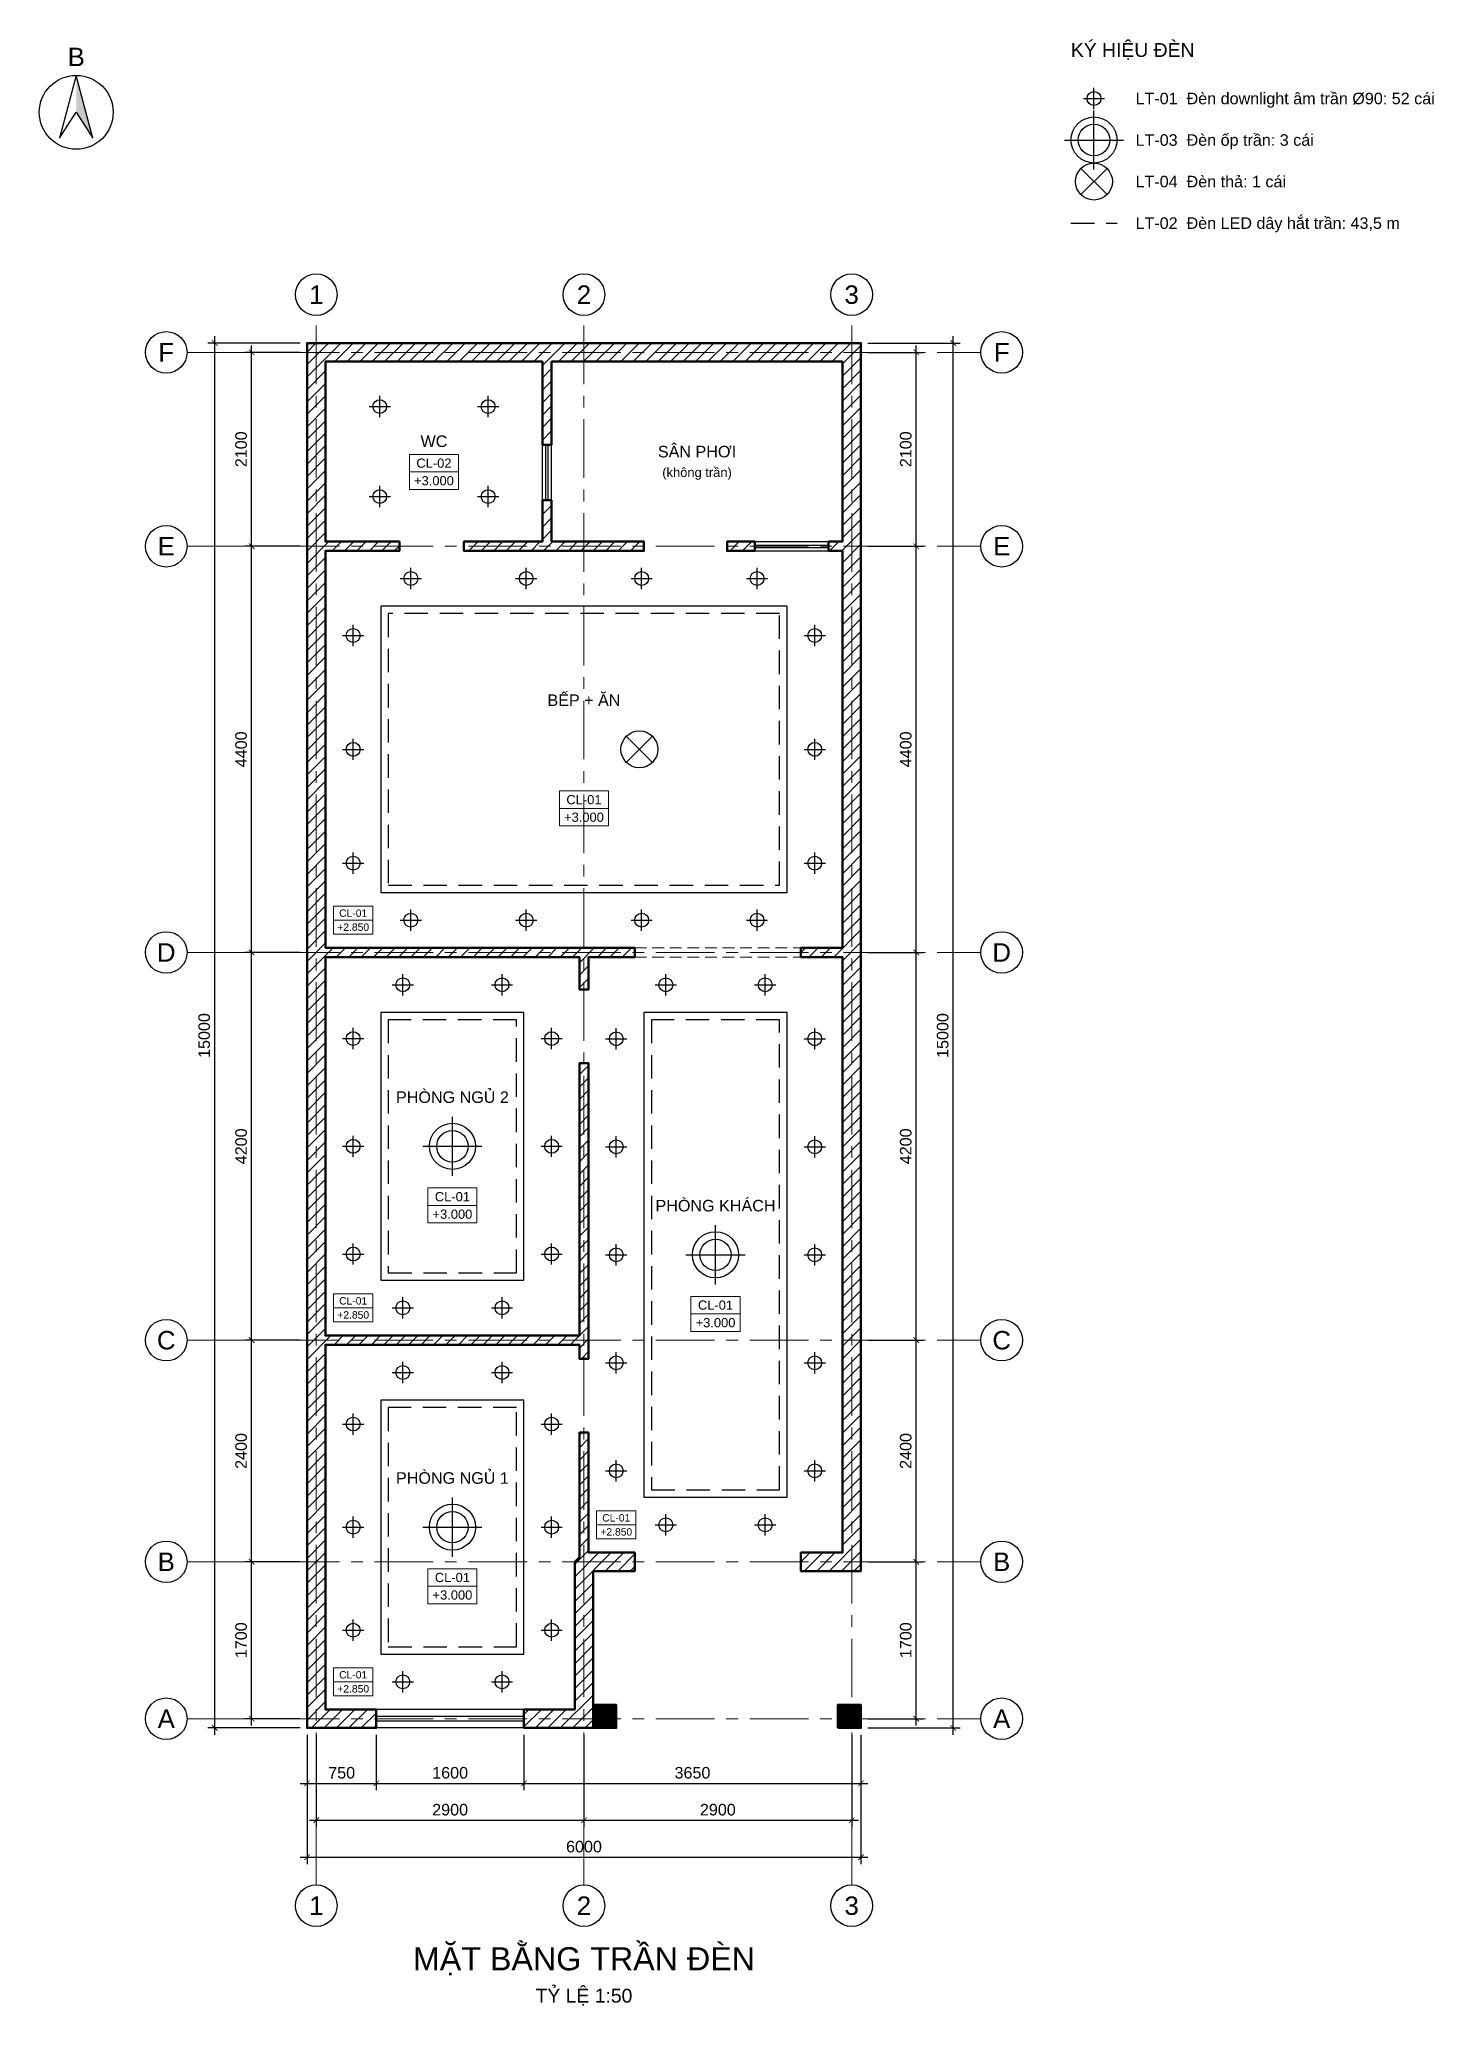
# Model space of a CAD drawing. Header units: millimetres. Extents: x -3500 to 198005, y -63125 to 18900.
# Drawn here: x 108047 to 123152, y -3008 to 18291 of the extents above; entities that cross this region are included whole.
import ezdxf
from ezdxf.enums import TextEntityAlignment as Align

# ---------------------------------------------------------------- set-up
doc = ezdxf.new("R2010")
doc.units = ezdxf.units.MM
doc.header["$LTSCALE"] = 40
for name, pattern in [('CENTER', [50.8, 31.75, -6.35, 6.35, -6.35]), ('DASHED', [19.05, 12.7, -6.35]), ('HIDDEN', [9.525, 6.35, -3.175])]:
    doc.linetypes.add(name, pattern=pattern)
for name, color, linetype, lineweight in [('A-ANNO-DIMS', 1, 'Continuous', 18), ('A-ANNO-NOTE', 7, 'Continuous', 18), ('A-ANNO-ROOM', 7, 'Continuous', 25), ('A-ANNO-SYMB', 7, 'Continuous', 25), ('A-ANNO-TEXT', 7, 'Continuous', 18), ('A-CLNG', 7, 'Continuous', 25), ('A-GLAZ', 4, 'Continuous', 25), ('A-OPEN', 8, 'HIDDEN', 18), ('A-WALL', 7, 'Continuous', 50), ('A-WALL-PATT', 8, 'Continuous', 9), ('E-LITE', 2, 'Continuous', 25), ('E-LITE-STRP', 2, 'DASHED', 25), ('S-COLS', 7, 'Continuous', 50), ('S-COLS-PATT', 8, 'Continuous', 9), ('S-GRID', 1, 'CENTER', 18), ('S-GRID-IDEN', 7, 'Continuous', 25)]:
    doc.layers.add(name, color=color, linetype=linetype, lineweight=lineweight)
doc.styles.add('MCP-ARIAL', font='arial.ttf')
doc.dimstyles.new('MCP-1-50', dxfattribs={"dimscale": 50, "dimtxt": 2.5, "dimasz": 1.2, "dimexe": 1.5, "dimexo": 1.5, "dimgap": 1, "dimtad": 1, "dimdec": 0, "dimdsep": 46, "dimtxsty": 'MCP-ARIAL', "dimblk": 'ARCHTICK', "dimblk1": 'ARCHTICK', "dimblk2": 'ARCHTICK', "dimcen": 0.09, "dimdle": 1.5, "dimclrd": 256, "dimclre": 256, "dimclrt": 256, "dimadec": 0, "dimazin": 0, "dimtfac": 1, "dimtdec": 4, "dimtmove": 2, "dimatfit": 3, "dimfxl": 1, "dimtolj": 1, "dimtzin": 0, "dimarcsym": 0})

msp = doc.modelspace()

# ---------------------------------------------------------------- texts
at = {"layer": 'A-ANNO-NOTE', "style": 'MCP-ARIAL'}
for s, p in [('LT-01  Đèn downlight âm trần Ø90: 52 cái', (119921.76, 17650)), ('LT-03  Đèn ốp trần: 3 cái', (119921.76, 17200)), ('LT-04  Đèn thả: 1 cái', (119921.76, 16750)), ('LT-02  Đèn LED dây hắt trần: 43,5 m', (119921.76, 16300))]:
    msp.add_text(s, height=125, dxfattribs=at).set_placement(p, align=Align.MIDDLE_LEFT)
for s, height, p in [('CL-02', 100, (112321.76, 13700)), ('(không trần)', 100, (115171.76, 13600)), ('+3.000', 100, (112321.76, 13510)), ('CL-01', 100, (113946.76, 10055)), ('+3.000', 100, (113946.76, 9865)), ('CL-01', 80, (111446.76, 8826)), ('+2.850', 80, (111446.76, 8674)), ('CL-01', 100, (112521.76, 5755)), ('+3.000', 100, (112521.76, 5565)), ('+2.850', 80, (111446.76, 4474)), ('CL-01', 80, (111446.76, 4626)), ('CL-01', 100, (115371.76, 4580)), ('+3.000', 100, (115371.76, 4390)), ('+2.850', 80, (114296.76, 2124)), ('CL-01', 80, (114296.76, 2276)), ('+3.000', 100, (112521.76, 1440)), ('CL-01', 100, (112521.76, 1630)), ('+2.850', 80, (111446.76, 424)), ('CL-01', 80, (111446.76, 576))]:
    msp.add_text(s, height=height, dxfattribs=at).set_placement(p, align=Align.MIDDLE_CENTER)
at = {"layer": 'A-ANNO-ROOM', "style": 'MCP-ARIAL'}
for s, p in [('WC', (112321.76, 13937.5)), ('SÂN PHƠI', (115171.76, 13825)), ('BẾP + ĂN', (113946.76, 11132.5)), ('PHÒNG NGỦ 2', (112521.76, 6832.5)), ('PHÒNG KHÁCH', (115371.76, 5657.5)), ('PHÒNG NGỦ 1', (112521.76, 2707.5))]:
    msp.add_text(s, height=125, dxfattribs=at).set_placement(p, align=Align.MIDDLE_CENTER)
at = {"layer": 'A-ANNO-SYMB', "style": 'MCP-ARIAL'}
msp.add_text('B', height=200, dxfattribs=at).set_placement((108446.764, 18100), align=Align.MIDDLE_CENTER)
at = {"layer": 'A-ANNO-TEXT', "style": 'MCP-ARIAL'}
msp.add_text('KÝ HIỆU ĐÈN', height=150, dxfattribs=at).set_placement((119221.76, 18100))
for s, height, p in [('MẶT BẰNG TRẦN ĐÈN', 250, (113946.764, -2625)), ('TỶ LỆ 1:50', 150, (113946.764, -2975))]:
    msp.add_text(s, height=height, dxfattribs=at).set_placement(p, align=Align.CENTER)
at = {"layer": 'S-GRID-IDEN', "style": 'MCP-ARIAL'}
for s, p in [('1', (111046.764, 15525)), ('2', (113946.764, 15525)), ('3', (116846.764, 15525)), ('F', (109421.764, 14900)), ('F', (118471.764, 14900)), ('E', (109421.764, 12800)), ('E', (118471.764, 12800)), ('D', (109421.764, 8400)), ('D', (118471.764, 8400)), ('C', (109421.764, 4200)), ('C', (118471.764, 4200)), ('B', (109421.764, 1800)), ('B', (118471.764, 1800)), ('A', (109421.764, 100)), ('A', (118471.764, 100)), ('1', (111046.764, -1925)), ('2', (113946.764, -1925)), ('3', (116846.764, -1925))]:
    msp.add_text(s, height=200, dxfattribs=at).set_placement(p, align=Align.MIDDLE_CENTER)

# ---------------------------------------------------------------- blocks, each defined once
blk = doc.blocks.new('_ArchTick')
at = {"color": 0, "linetype": 'ByBlock', "const_width": 0.15}
blk.add_lwpolyline([(-0.5, -0.5), (0.5, 0.5)], dxfattribs=at)
blk = doc.blocks.new('*D126')
at = {"layer": 'A-ANNO-DIMS', "lineweight": -2, "transparency": 16777216}
for p, q in [((110947, -75), (110947, -675)), ((111697, -75), (111697, -675)), ((110872, -600), (111772, -600))]:
    blk.add_line(p, q, dxfattribs=at)
at = {"layer": 'Defpoints', "color": 0, "transparency": 16777216}
for p in [(110947, 0), (111697, 0), (111697, -600)]:
    blk.add_point(p, dxfattribs=at)
at = {"layer": 'A-ANNO-DIMS', "lineweight": -2, "transparency": 16777216, "xscale": 60, "yscale": 60, "zscale": 60, "rotation": 180}
blk.add_blockref('_ArchTick', (110947, -600), dxfattribs=at)
at = {"layer": 'A-ANNO-DIMS', "lineweight": -2, "transparency": 16777216, "xscale": 60, "yscale": 60, "zscale": 60}
blk.add_blockref('_ArchTick', (111697, -600), dxfattribs=at)
at = {"layer": 'A-ANNO-DIMS', "transparency": 16777216, "insert": (111322, -486), "char_height": 125, "attachment_point": 5, "style": 'MCP-ARIAL'}
blk.add_mtext('\\A1;750', dxfattribs=at)
blk = doc.blocks.new('*D127')
at = {"layer": 'A-ANNO-DIMS', "lineweight": -2, "transparency": 16777216}
for p, q in [((111697, -75), (111697, -675)), ((113297, -75), (113297, -675)), ((111622, -600), (113372, -600))]:
    blk.add_line(p, q, dxfattribs=at)
at = {"layer": 'Defpoints', "color": 0, "transparency": 16777216}
for p in [(111697, 0), (113297, 0), (113297, -600)]:
    blk.add_point(p, dxfattribs=at)
at = {"layer": 'A-ANNO-DIMS', "lineweight": -2, "transparency": 16777216, "xscale": 60, "yscale": 60, "zscale": 60, "rotation": 180}
blk.add_blockref('_ArchTick', (111697, -600), dxfattribs=at)
at = {"layer": 'A-ANNO-DIMS', "lineweight": -2, "transparency": 16777216, "xscale": 60, "yscale": 60, "zscale": 60}
blk.add_blockref('_ArchTick', (113297, -600), dxfattribs=at)
at = {"layer": 'A-ANNO-DIMS', "transparency": 16777216, "insert": (112497, -486), "char_height": 125, "attachment_point": 5, "style": 'MCP-ARIAL'}
blk.add_mtext('\\A1;1600', dxfattribs=at)
blk = doc.blocks.new('*D128')
at = {"layer": 'A-ANNO-DIMS', "lineweight": -2, "transparency": 16777216}
for p, q in [((113297, -75), (113297, -675)), ((116947, -75), (116947, -675)), ((113222, -600), (117022, -600))]:
    blk.add_line(p, q, dxfattribs=at)
at = {"layer": 'Defpoints', "color": 0, "transparency": 16777216}
for p in [(113297, 0), (116947, 0), (116947, -600)]:
    blk.add_point(p, dxfattribs=at)
at = {"layer": 'A-ANNO-DIMS', "lineweight": -2, "transparency": 16777216, "xscale": 60, "yscale": 60, "zscale": 60, "rotation": 180}
blk.add_blockref('_ArchTick', (113297, -600), dxfattribs=at)
at = {"layer": 'A-ANNO-DIMS', "lineweight": -2, "transparency": 16777216, "xscale": 60, "yscale": 60, "zscale": 60}
blk.add_blockref('_ArchTick', (116947, -600), dxfattribs=at)
at = {"layer": 'A-ANNO-DIMS', "transparency": 16777216, "insert": (115122, -486), "char_height": 125, "attachment_point": 5, "style": 'MCP-ARIAL'}
blk.add_mtext('\\A1;3650', dxfattribs=at)
blk = doc.blocks.new('*D129')
at = {"layer": 'A-ANNO-DIMS', "lineweight": -2, "transparency": 16777216}
for p, q in [((111047, -75), (111047, -1075)), ((113947, -75), (113947, -1075)), ((110972, -1000), (114022, -1000))]:
    blk.add_line(p, q, dxfattribs=at)
at = {"layer": 'Defpoints', "color": 0, "transparency": 16777216}
for p in [(111047, 0), (113947, 0), (113947, -1000)]:
    blk.add_point(p, dxfattribs=at)
at = {"layer": 'A-ANNO-DIMS', "lineweight": -2, "transparency": 16777216, "xscale": 60, "yscale": 60, "zscale": 60, "rotation": 180}
blk.add_blockref('_ArchTick', (111047, -1000), dxfattribs=at)
at = {"layer": 'A-ANNO-DIMS', "lineweight": -2, "transparency": 16777216, "xscale": 60, "yscale": 60, "zscale": 60}
blk.add_blockref('_ArchTick', (113947, -1000), dxfattribs=at)
at = {"layer": 'A-ANNO-DIMS', "transparency": 16777216, "insert": (112497, -886), "char_height": 125, "attachment_point": 5, "style": 'MCP-ARIAL'}
blk.add_mtext('\\A1;2900', dxfattribs=at)
blk = doc.blocks.new('*D130')
at = {"layer": 'A-ANNO-DIMS', "lineweight": -2, "transparency": 16777216}
for p, q in [((113947, -75), (113947, -1075)), ((116847, -75), (116847, -1075)), ((113872, -1000), (116922, -1000))]:
    blk.add_line(p, q, dxfattribs=at)
at = {"layer": 'Defpoints', "color": 0, "transparency": 16777216}
for p in [(113947, 0), (116847, 0), (116847, -1000)]:
    blk.add_point(p, dxfattribs=at)
at = {"layer": 'A-ANNO-DIMS', "lineweight": -2, "transparency": 16777216, "xscale": 60, "yscale": 60, "zscale": 60, "rotation": 180}
blk.add_blockref('_ArchTick', (113947, -1000), dxfattribs=at)
at = {"layer": 'A-ANNO-DIMS', "lineweight": -2, "transparency": 16777216, "xscale": 60, "yscale": 60, "zscale": 60}
blk.add_blockref('_ArchTick', (116847, -1000), dxfattribs=at)
at = {"layer": 'A-ANNO-DIMS', "transparency": 16777216, "insert": (115397, -886), "char_height": 125, "attachment_point": 5, "style": 'MCP-ARIAL'}
blk.add_mtext('\\A1;2900', dxfattribs=at)
blk = doc.blocks.new('*D131')
at = {"layer": 'A-ANNO-DIMS', "lineweight": -2, "transparency": 16777216}
for p, q in [((110947, -75), (110947, -1475)), ((116947, -75), (116947, -1475)), ((110872, -1400), (117022, -1400))]:
    blk.add_line(p, q, dxfattribs=at)
at = {"layer": 'Defpoints', "color": 0, "transparency": 16777216}
for p in [(110947, 0), (116947, 0), (116947, -1400)]:
    blk.add_point(p, dxfattribs=at)
at = {"layer": 'A-ANNO-DIMS', "lineweight": -2, "transparency": 16777216, "xscale": 60, "yscale": 60, "zscale": 60, "rotation": 180}
blk.add_blockref('_ArchTick', (110947, -1400), dxfattribs=at)
at = {"layer": 'A-ANNO-DIMS', "lineweight": -2, "transparency": 16777216, "xscale": 60, "yscale": 60, "zscale": 60}
blk.add_blockref('_ArchTick', (116947, -1400), dxfattribs=at)
at = {"layer": 'A-ANNO-DIMS', "transparency": 16777216, "insert": (113947, -1286), "char_height": 125, "attachment_point": 5, "style": 'MCP-ARIAL'}
blk.add_mtext('\\A1;6000', dxfattribs=at)
blk = doc.blocks.new('*D132')
at = {"layer": 'A-ANNO-DIMS', "lineweight": -2, "transparency": 16777216}
for p, q in [((110872, 1800), (110272, 1800)), ((110347, 25), (110347, 1875)), ((110872, 100), (110272, 100))]:
    blk.add_line(p, q, dxfattribs=at)
at = {"layer": 'Defpoints', "color": 0, "transparency": 16777216}
for p in [(110347, 1800), (110947, 1800), (110947, 100)]:
    blk.add_point(p, dxfattribs=at)
at = {"layer": 'A-ANNO-DIMS', "lineweight": -2, "transparency": 16777216, "xscale": 60, "yscale": 60, "zscale": 60}
for p, rotation in [((110347, 1800), 90), ((110347, 100), 270)]:
    blk.add_blockref('_ArchTick', p, dxfattribs=dict(at, rotation=rotation))
at = {"layer": 'A-ANNO-DIMS', "transparency": 16777216, "insert": (110233, 950), "char_height": 125, "attachment_point": 5, "rotation": 90, "style": 'MCP-ARIAL'}
blk.add_mtext('\\A1;1700', dxfattribs=at)
blk = doc.blocks.new('*D133')
at = {"layer": 'A-ANNO-DIMS', "lineweight": -2, "transparency": 16777216}
for p, q in [((110347, 1725), (110347, 4275)), ((110872, 4200), (110272, 4200)), ((110872, 1800), (110272, 1800))]:
    blk.add_line(p, q, dxfattribs=at)
at = {"layer": 'Defpoints', "color": 0, "transparency": 16777216}
for p in [(110347, 4200), (110947, 4200), (110947, 1800)]:
    blk.add_point(p, dxfattribs=at)
at = {"layer": 'A-ANNO-DIMS', "lineweight": -2, "transparency": 16777216, "xscale": 60, "yscale": 60, "zscale": 60}
for p, rotation in [((110347, 4200), 90), ((110347, 1800), 270)]:
    blk.add_blockref('_ArchTick', p, dxfattribs=dict(at, rotation=rotation))
at = {"layer": 'A-ANNO-DIMS', "transparency": 16777216, "insert": (110233, 3000), "char_height": 125, "attachment_point": 5, "rotation": 90, "style": 'MCP-ARIAL'}
blk.add_mtext('\\A1;2400', dxfattribs=at)
blk = doc.blocks.new('*D134')
at = {"layer": 'A-ANNO-DIMS', "lineweight": -2, "transparency": 16777216}
for p, q in [((110872, 8400), (110272, 8400)), ((110347, 4125), (110347, 8475)), ((110872, 4200), (110272, 4200))]:
    blk.add_line(p, q, dxfattribs=at)
at = {"layer": 'Defpoints', "color": 0, "transparency": 16777216}
for p in [(110347, 8400), (110947, 8400), (110947, 4200)]:
    blk.add_point(p, dxfattribs=at)
at = {"layer": 'A-ANNO-DIMS', "lineweight": -2, "transparency": 16777216, "xscale": 60, "yscale": 60, "zscale": 60}
for p, rotation in [((110347, 8400), 90), ((110347, 4200), 270)]:
    blk.add_blockref('_ArchTick', p, dxfattribs=dict(at, rotation=rotation))
at = {"layer": 'A-ANNO-DIMS', "transparency": 16777216, "insert": (110233, 6300), "char_height": 125, "attachment_point": 5, "rotation": 90, "style": 'MCP-ARIAL'}
blk.add_mtext('\\A1;4200', dxfattribs=at)
blk = doc.blocks.new('*D135')
at = {"layer": 'A-ANNO-DIMS', "lineweight": -2, "transparency": 16777216}
for p, q in [((110872, 12800), (110272, 12800)), ((110347, 8325), (110347, 12875)), ((110872, 8400), (110272, 8400))]:
    blk.add_line(p, q, dxfattribs=at)
at = {"layer": 'Defpoints', "color": 0, "transparency": 16777216}
for p in [(110347, 12800), (110947, 12800), (110947, 8400)]:
    blk.add_point(p, dxfattribs=at)
at = {"layer": 'A-ANNO-DIMS', "lineweight": -2, "transparency": 16777216, "xscale": 60, "yscale": 60, "zscale": 60}
for p, rotation in [((110347, 12800), 90), ((110347, 8400), 270)]:
    blk.add_blockref('_ArchTick', p, dxfattribs=dict(at, rotation=rotation))
at = {"layer": 'A-ANNO-DIMS', "transparency": 16777216, "insert": (110233, 10600), "char_height": 125, "attachment_point": 5, "rotation": 90, "style": 'MCP-ARIAL'}
blk.add_mtext('\\A1;4400', dxfattribs=at)
blk = doc.blocks.new('*D136')
at = {"layer": 'A-ANNO-DIMS', "lineweight": -2, "transparency": 16777216}
for p, q in [((110347, 12725), (110347, 14975)), ((110872, 14900), (110272, 14900)), ((110872, 12800), (110272, 12800))]:
    blk.add_line(p, q, dxfattribs=at)
at = {"layer": 'Defpoints', "color": 0, "transparency": 16777216}
for p in [(110347, 14900), (110947, 14900), (110947, 12800)]:
    blk.add_point(p, dxfattribs=at)
at = {"layer": 'A-ANNO-DIMS', "lineweight": -2, "transparency": 16777216, "xscale": 60, "yscale": 60, "zscale": 60}
for p, rotation in [((110347, 14900), 90), ((110347, 12800), 270)]:
    blk.add_blockref('_ArchTick', p, dxfattribs=dict(at, rotation=rotation))
at = {"layer": 'A-ANNO-DIMS', "transparency": 16777216, "insert": (110233, 13850), "char_height": 125, "attachment_point": 5, "rotation": 90, "style": 'MCP-ARIAL'}
blk.add_mtext('\\A1;2100', dxfattribs=at)
blk = doc.blocks.new('*D137')
at = {"layer": 'A-ANNO-DIMS', "lineweight": -2, "transparency": 16777216}
for p, q in [((110872, 15000), (109872, 15000)), ((109947, -75), (109947, 15075)), ((110872, 0), (109872, 0))]:
    blk.add_line(p, q, dxfattribs=at)
at = {"layer": 'Defpoints', "color": 0, "transparency": 16777216}
for p in [(109947, 15000), (110947, 15000), (110947, 0)]:
    blk.add_point(p, dxfattribs=at)
at = {"layer": 'A-ANNO-DIMS', "lineweight": -2, "transparency": 16777216, "xscale": 60, "yscale": 60, "zscale": 60}
for p, rotation in [((109947, 15000), 90), ((109947, 0), 270)]:
    blk.add_blockref('_ArchTick', p, dxfattribs=dict(at, rotation=rotation))
at = {"layer": 'A-ANNO-DIMS', "transparency": 16777216, "insert": (109833, 7500), "char_height": 125, "attachment_point": 5, "rotation": 90, "style": 'MCP-ARIAL'}
blk.add_mtext('\\A1;15000', dxfattribs=at)
blk = doc.blocks.new('*D138')
at = {"layer": 'A-ANNO-DIMS', "lineweight": -2, "transparency": 16777216}
for p, q in [((117022, 1800), (117622, 1800)), ((117547, 25), (117547, 1875)), ((117022, 100), (117622, 100))]:
    blk.add_line(p, q, dxfattribs=at)
at = {"layer": 'Defpoints', "color": 0, "transparency": 16777216}
for p in [(116947, 1800), (117547, 1800), (116947, 100)]:
    blk.add_point(p, dxfattribs=at)
at = {"layer": 'A-ANNO-DIMS', "lineweight": -2, "transparency": 16777216, "xscale": 60, "yscale": 60, "zscale": 60}
for p, rotation in [((117547, 1800), 90), ((117547, 100), 270)]:
    blk.add_blockref('_ArchTick', p, dxfattribs=dict(at, rotation=rotation))
at = {"layer": 'A-ANNO-DIMS', "transparency": 16777216, "insert": (117433, 950), "char_height": 125, "attachment_point": 5, "rotation": 90, "style": 'MCP-ARIAL'}
blk.add_mtext('\\A1;1700', dxfattribs=at)
blk = doc.blocks.new('*D139')
at = {"layer": 'A-ANNO-DIMS', "lineweight": -2, "transparency": 16777216}
for p, q in [((117547, 1725), (117547, 4275)), ((117022, 4200), (117622, 4200)), ((117022, 1800), (117622, 1800))]:
    blk.add_line(p, q, dxfattribs=at)
at = {"layer": 'Defpoints', "color": 0, "transparency": 16777216}
for p in [(116947, 4200), (117547, 4200), (116947, 1800)]:
    blk.add_point(p, dxfattribs=at)
at = {"layer": 'A-ANNO-DIMS', "lineweight": -2, "transparency": 16777216, "xscale": 60, "yscale": 60, "zscale": 60}
for p, rotation in [((117547, 4200), 90), ((117547, 1800), 270)]:
    blk.add_blockref('_ArchTick', p, dxfattribs=dict(at, rotation=rotation))
at = {"layer": 'A-ANNO-DIMS', "transparency": 16777216, "insert": (117433, 3000), "char_height": 125, "attachment_point": 5, "rotation": 90, "style": 'MCP-ARIAL'}
blk.add_mtext('\\A1;2400', dxfattribs=at)
blk = doc.blocks.new('*D140')
at = {"layer": 'A-ANNO-DIMS', "lineweight": -2, "transparency": 16777216}
for p, q in [((117022, 8400), (117622, 8400)), ((117547, 4125), (117547, 8475)), ((117022, 4200), (117622, 4200))]:
    blk.add_line(p, q, dxfattribs=at)
at = {"layer": 'Defpoints', "color": 0, "transparency": 16777216}
for p in [(116947, 8400), (117547, 8400), (116947, 4200)]:
    blk.add_point(p, dxfattribs=at)
at = {"layer": 'A-ANNO-DIMS', "lineweight": -2, "transparency": 16777216, "xscale": 60, "yscale": 60, "zscale": 60}
for p, rotation in [((117547, 8400), 90), ((117547, 4200), 270)]:
    blk.add_blockref('_ArchTick', p, dxfattribs=dict(at, rotation=rotation))
at = {"layer": 'A-ANNO-DIMS', "transparency": 16777216, "insert": (117433, 6300), "char_height": 125, "attachment_point": 5, "rotation": 90, "style": 'MCP-ARIAL'}
blk.add_mtext('\\A1;4200', dxfattribs=at)
blk = doc.blocks.new('*D141')
at = {"layer": 'A-ANNO-DIMS', "lineweight": -2, "transparency": 16777216}
for p, q in [((117022, 12800), (117622, 12800)), ((117547, 8325), (117547, 12875)), ((117022, 8400), (117622, 8400))]:
    blk.add_line(p, q, dxfattribs=at)
at = {"layer": 'Defpoints', "color": 0, "transparency": 16777216}
for p in [(116947, 12800), (117547, 12800), (116947, 8400)]:
    blk.add_point(p, dxfattribs=at)
at = {"layer": 'A-ANNO-DIMS', "lineweight": -2, "transparency": 16777216, "xscale": 60, "yscale": 60, "zscale": 60}
for p, rotation in [((117547, 12800), 90), ((117547, 8400), 270)]:
    blk.add_blockref('_ArchTick', p, dxfattribs=dict(at, rotation=rotation))
at = {"layer": 'A-ANNO-DIMS', "transparency": 16777216, "insert": (117433, 10600), "char_height": 125, "attachment_point": 5, "rotation": 90, "style": 'MCP-ARIAL'}
blk.add_mtext('\\A1;4400', dxfattribs=at)
blk = doc.blocks.new('*D142')
at = {"layer": 'A-ANNO-DIMS', "lineweight": -2, "transparency": 16777216}
for p, q in [((117547, 12725), (117547, 14975)), ((117022, 14900), (117622, 14900)), ((117022, 12800), (117622, 12800))]:
    blk.add_line(p, q, dxfattribs=at)
at = {"layer": 'Defpoints', "color": 0, "transparency": 16777216}
for p in [(116947, 14900), (117547, 14900), (116947, 12800)]:
    blk.add_point(p, dxfattribs=at)
at = {"layer": 'A-ANNO-DIMS', "lineweight": -2, "transparency": 16777216, "xscale": 60, "yscale": 60, "zscale": 60}
for p, rotation in [((117547, 14900), 90), ((117547, 12800), 270)]:
    blk.add_blockref('_ArchTick', p, dxfattribs=dict(at, rotation=rotation))
at = {"layer": 'A-ANNO-DIMS', "transparency": 16777216, "insert": (117433, 13850), "char_height": 125, "attachment_point": 5, "rotation": 90, "style": 'MCP-ARIAL'}
blk.add_mtext('\\A1;2100', dxfattribs=at)
blk = doc.blocks.new('*D143')
at = {"layer": 'A-ANNO-DIMS', "lineweight": -2, "transparency": 16777216}
for p, q in [((117022, 15000), (118022, 15000)), ((117947, -75), (117947, 15075)), ((117022, 0), (118022, 0))]:
    blk.add_line(p, q, dxfattribs=at)
at = {"layer": 'Defpoints', "color": 0, "transparency": 16777216}
for p in [(116947, 15000), (117947, 15000), (116947, 0)]:
    blk.add_point(p, dxfattribs=at)
at = {"layer": 'A-ANNO-DIMS', "lineweight": -2, "transparency": 16777216, "xscale": 60, "yscale": 60, "zscale": 60}
for p, rotation in [((117947, 15000), 90), ((117947, 0), 270)]:
    blk.add_blockref('_ArchTick', p, dxfattribs=dict(at, rotation=rotation))
at = {"layer": 'A-ANNO-DIMS', "transparency": 16777216, "insert": (117833, 7500), "char_height": 125, "attachment_point": 5, "rotation": 90, "style": 'MCP-ARIAL'}
blk.add_mtext('\\A1;15000', dxfattribs=at)

# ---------------------------------------------------------------- dimensions: what is measured, and where the dimension line sits
at = {"layer": 'A-ANNO-DIMS'}
for base, p1, p2, picture, middle in [((109946.764, 15000), (110946.764, 0), (110946.764, 15000), '*D137', (109832.942, 7500)), ((110346.764, 14900), (110946.764, 12800), (110946.764, 14900), '*D136', (110232.942, 13850)), ((117946.764, 15000), (116946.764, 0), (116946.764, 15000), '*D143', (117832.942, 7500)), ((117546.764, 14900), (116946.764, 12800), (116946.764, 14900), '*D142', (117432.942, 13850)), ((110346.764, 12800), (110946.764, 8400), (110946.764, 12800), '*D135', (110232.942, 10600)), ((117546.764, 12800), (116946.764, 8400), (116946.764, 12800), '*D141', (117432.942, 10600)), ((110346.764, 8400), (110946.764, 4200), (110946.764, 8400), '*D134', (110232.942, 6300)), ((117546.764, 8400), (116946.764, 4200), (116946.764, 8400), '*D140', (117432.942, 6300)), ((110346.764, 4200), (110946.764, 1800), (110946.764, 4200), '*D133', (110232.942, 3000)), ((117546.764, 4200), (116946.764, 1800), (116946.764, 4200), '*D139', (117432.942, 3000)), ((110346.764, 1800), (110946.764, 100), (110946.764, 1800), '*D132', (110232.942, 950)), ((117546.764, 1800), (116946.764, 100), (116946.764, 1800), '*D138', (117432.942, 950))]:
    dim = msp.add_linear_dim(base=base, p1=p1, p2=p2, angle=90, dimstyle='MCP-1-50', dxfattribs=at)
    dim.commit()
    dim.dimension.update_dxf_attribs({"geometry": picture, "text_midpoint": middle})
for base, p1, p2, picture, middle in [((111696.764, -600), (110946.764, 0), (111696.764, 0), '*D126', (111321.764, -486.178)), ((116946.764, -1400), (110946.764, 0), (116946.764, 0), '*D131', (113946.764, -1286.178)), ((113946.764, -1000), (111046.764, 0), (113946.764, 0), '*D129', (112496.764, -886.178)), ((113296.764, -600), (111696.764, 0), (113296.764, 0), '*D127', (112496.764, -486.178)), ((116946.764, -600), (113296.764, 0), (116946.764, 0), '*D128', (115121.764, -486.136)), ((116846.764, -1000), (113946.764, 0), (116846.764, 0), '*D130', (115396.764, -886.178))]:
    dim = msp.add_linear_dim(base=base, p1=p1, p2=p2, dimstyle='MCP-1-50', dxfattribs=at)
    dim.commit()
    dim.dimension.update_dxf_attribs({"geometry": picture, "text_midpoint": middle})

# ---------------------------------------------------------------- hatches: boundary and pattern name
at = {"layer": 'A-ANNO-SYMB'}
msp.add_hatch(color=256, dxfattribs=at).paths.add_polyline_path([(108446.764, 17900), (108446.764, 17500), (108626.764, 17220)], flags=16)
at = {"layer": 'A-WALL-PATT'}
h = msp.add_hatch(dxfattribs=at)
h.set_pattern_fill('ANSI31', color=256, scale=30, style=0)
h.paths.add_polyline_path([(113996.764, 3200), (113896.764, 3200), (113896.764, 1850), (113846.764, 1800), (113846.764, 200), (113296.764, 200), (113296.764, 0), (114046.764, 0), (114046.764, 1700), (114496.764, 1700), (114496.764, 1900), (113996.764, 1900)], flags=16)
h.paths.add_polyline_path([(115796.764, 12750), (115796.764, 12850), (115496.764, 12850), (115496.764, 12750)], flags=16)
h.paths.add_polyline_path([(113596.764, 13300), (113496.764, 13300), (113496.764, 12850), (112646.764, 12850), (112646.764, 12750), (114596.764, 12750), (114596.764, 12850), (113596.764, 12850)], flags=16)
h.paths.add_polyline_path([(113496.764, 13900), (113596.764, 13900), (113596.764, 14800), (116746.764, 14800), (116746.764, 12850), (116596.764, 12850), (116596.764, 12750), (116746.764, 12750), (116746.764, 8450), (116296.764, 8450), (116296.764, 8350), (116746.764, 8350), (116746.764, 1900), (116296.764, 1900), (116296.764, 1700), (116946.764, 1700), (116946.764, 15000), (110946.764, 15000), (110946.764, 0), (111696.764, 0), (111696.764, 200), (111146.764, 200), (111146.764, 4150), (113896.764, 4150), (113896.764, 4000), (113996.764, 4000), (113996.764, 7200), (113896.764, 7200), (113896.764, 4250), (111146.764, 4250), (111146.764, 8350), (113896.764, 8350), (113896.764, 8000), (113996.764, 8000), (113996.764, 8350), (114496.764, 8350), (114496.764, 8450), (111146.764, 8450), (111146.764, 12750), (111946.764, 12750), (111946.764, 12850), (111146.764, 12850), (111146.764, 14800), (113496.764, 14800)], flags=16)
at = {"layer": 'S-COLS-PATT'}
for points in [[(114046.764, 0), (114296.764, 0), (114296.764, 250), (114046.764, 250)], [(116696.764, 0), (116946.764, 0), (116946.764, 250), (116696.764, 250)]]:
    msp.add_hatch(color=256, dxfattribs=at).paths.add_polyline_path(points, flags=16)

# ---------------------------------------------------------------- linework, layer by layer
at = {"layer": 'A-ANNO-NOTE'}
for p, q in [((112055.76, 13605), (112587.76, 13605)), ((113680.76, 9960), (114212.76, 9960)), ((111233.96, 8750), (111659.56, 8750)), ((112255.76, 5660), (112787.76, 5660)), ((111233.96, 4550), (111659.56, 4550)), ((115105.76, 4485), (115637.76, 4485)), ((114083.96, 2200), (114509.56, 2200)), ((112255.76, 1535), (112787.76, 1535)), ((111233.96, 500), (111659.56, 500))]:
    msp.add_line(p, q, dxfattribs=at)
for points in [[(112055.76, 13415), (112587.76, 13415), (112587.76, 13795), (112055.76, 13795)], [(113680.76, 9770), (114212.76, 9770), (114212.76, 10150), (113680.76, 10150)], [(111233.96, 8598), (111659.56, 8598), (111659.56, 8902), (111233.96, 8902)], [(112255.76, 5470), (112787.76, 5470), (112787.76, 5850), (112255.76, 5850)], [(111233.96, 4398), (111659.56, 4398), (111659.56, 4702), (111233.96, 4702)], [(115105.76, 4295), (115637.76, 4295), (115637.76, 4675), (115105.76, 4675)], [(114083.96, 2048), (114509.56, 2048), (114509.56, 2352), (114083.96, 2352)], [(112255.76, 1345), (112787.76, 1345), (112787.76, 1725), (112255.76, 1725)], [(111233.96, 348), (111659.56, 348), (111659.56, 652), (111233.96, 652)]]:
    msp.add_lwpolyline(points, close=True, dxfattribs=at)
at = {"layer": 'A-ANNO-SYMB'}
msp.add_lwpolyline([(108446.764, 17900), (108266.764, 17220), (108446.764, 17500), (108626.764, 17220)], close=True, dxfattribs=at)
msp.add_circle((108446.764, 17500), 400, dxfattribs=at)
at = {"layer": 'A-CLNG'}
for points in [[(111746.76, 12150), (111746.76, 9050), (116146.76, 9050), (116146.76, 12150)], [(111746.76, 7750), (111746.76, 4850), (113296.76, 4850), (113296.76, 7750)], [(116146.76, 7750), (114596.76, 7750), (114596.76, 2500), (116146.76, 2500)], [(113296.76, 800), (113296.76, 3550), (111746.76, 3550), (111746.76, 800)]]:
    msp.add_lwpolyline(points, close=True, dxfattribs=at)
at = {"layer": 'A-GLAZ'}
for p, q in [((113496.764, 13300), (113496.764, 13900)), ((113534.264, 13300), (113534.264, 13900)), ((113559.264, 13300), (113559.264, 13900)), ((113596.764, 13300), (113596.764, 13900)), ((115796.764, 12850), (116596.764, 12850)), ((115796.764, 12812.5), (116596.764, 12812.5)), ((115796.764, 12787.5), (116596.764, 12787.5)), ((115796.764, 12750), (116596.764, 12750)), ((113296.764, 200), (111696.764, 200)), ((113296.764, 125), (111696.764, 125)), ((113296.764, 75), (111696.764, 75)), ((113296.764, 0), (111696.764, 0))]:
    msp.add_line(p, q, dxfattribs=at)
at = {"layer": 'A-OPEN', "ltscale": 0.5}
for p, q in [((114496.764, 8450), (116296.764, 8450)), ((114496.764, 8350), (116296.764, 8350))]:
    msp.add_line(p, q, dxfattribs=at)
at = {"layer": 'A-WALL'}
for points in [[(113496.764, 13900), (113596.764, 13900), (113596.764, 14800), (116746.764, 14800), (116746.764, 12850), (116596.764, 12850), (116596.764, 12750), (116746.764, 12750), (116746.764, 8450), (116296.764, 8450), (116296.764, 8350), (116746.764, 8350), (116746.764, 1900), (116296.764, 1900), (116296.764, 1700), (116946.764, 1700), (116946.764, 15000), (110946.764, 15000), (110946.764, 0), (111696.764, 0), (111696.764, 200), (111146.764, 200), (111146.764, 4150), (113896.764, 4150), (113896.764, 4000), (113996.764, 4000), (113996.764, 7200), (113896.764, 7200), (113896.764, 4250), (111146.764, 4250), (111146.764, 8350), (113896.764, 8350), (113896.764, 8000), (113996.764, 8000), (113996.764, 8350), (114496.764, 8350), (114496.764, 8450), (111146.764, 8450), (111146.764, 12750), (111946.764, 12750), (111946.764, 12850), (111146.764, 12850), (111146.764, 14800), (113496.764, 14800)], [(113596.764, 13300), (113496.764, 13300), (113496.764, 12850), (112646.764, 12850), (112646.764, 12750), (114596.764, 12750), (114596.764, 12850), (113596.764, 12850)], [(115796.764, 12750), (115796.764, 12850), (115496.764, 12850), (115496.764, 12750)], [(113996.764, 3200), (113896.764, 3200), (113896.764, 1850), (113846.764, 1800), (113846.764, 200), (113296.764, 200), (113296.764, 0), (114046.764, 0), (114046.764, 1700), (114496.764, 1700), (114496.764, 1900), (113996.764, 1900)]]:
    msp.add_lwpolyline(points, close=True, dxfattribs=at)
at = {"layer": 'E-LITE'}
for p, q in [((119471.76, 17535), (119471.76, 17765)), ((119356.76, 17650), (119586.76, 17650)), ((119471.76, 16880), (119471.76, 17520)), ((119151.76, 17200), (119791.76, 17200)), ((119330.34, 16608.58), (119613.19, 16891.42)), ((119330.34, 16891.42), (119613.19, 16608.58)), ((111619.26, 14312.5), (111849.26, 14312.5)), ((111734.26, 14197.5), (111734.26, 14427.5)), ((112794.26, 14312.5), (113024.26, 14312.5)), ((112909.26, 14197.5), (112909.26, 14427.5)), ((111734.26, 13222.5), (111734.26, 13452.5)), ((112909.26, 13222.5), (112909.26, 13452.5)), ((111619.26, 13337.5), (111849.26, 13337.5)), ((112794.26, 13337.5), (113024.26, 13337.5)), ((111956.76, 12450), (112186.76, 12450)), ((112071.76, 12335), (112071.76, 12565)), ((113206.76, 12450), (113436.76, 12450)), ((113321.76, 12335), (113321.76, 12565)), ((114456.76, 12450), (114686.76, 12450)), ((114571.76, 12335), (114571.76, 12565)), ((115706.76, 12450), (115936.76, 12450)), ((115821.76, 12335), (115821.76, 12565)), ((111446.76, 11718.33), (111446.76, 11948.33)), ((116446.76, 11718.33), (116446.76, 11948.33)), ((111331.76, 11833.33), (111561.76, 11833.33)), ((116331.76, 11833.33), (116561.76, 11833.33)), ((111446.76, 10485), (111446.76, 10715)), ((114405.34, 10458.58), (114688.19, 10741.42)), ((114405.34, 10741.42), (114688.19, 10458.58)), ((116446.76, 10485), (116446.76, 10715)), ((111331.76, 10600), (111561.76, 10600)), ((116331.76, 10600), (116561.76, 10600)), ((111446.76, 9251.67), (111446.76, 9481.67)), ((116446.76, 9251.67), (116446.76, 9481.67)), ((111331.76, 9366.67), (111561.76, 9366.67)), ((116331.76, 9366.67), (116561.76, 9366.67)), ((111956.76, 8750), (112186.76, 8750)), ((112071.76, 8635), (112071.76, 8865)), ((113206.76, 8750), (113436.76, 8750)), ((113321.76, 8635), (113321.76, 8865)), ((114456.76, 8750), (114686.76, 8750)), ((114571.76, 8635), (114571.76, 8865)), ((115706.76, 8750), (115936.76, 8750)), ((115821.76, 8635), (115821.76, 8865)), ((111984.26, 7935), (111984.26, 8165)), ((113059.26, 7935), (113059.26, 8165)), ((114834.26, 7935), (114834.26, 8165)), ((115909.26, 7935), (115909.26, 8165)), ((111869.26, 8050), (112099.26, 8050)), ((112944.26, 8050), (113174.26, 8050)), ((114719.26, 8050), (114949.26, 8050)), ((115794.26, 8050), (116024.26, 8050)), ((111331.76, 7466.67), (111561.76, 7466.67)), ((111446.76, 7351.67), (111446.76, 7581.67)), ((113481.76, 7466.67), (113711.76, 7466.67)), ((113596.76, 7351.67), (113596.76, 7581.67)), ((114181.76, 7465), (114411.76, 7465)), ((114296.76, 7350), (114296.76, 7580)), ((116331.76, 7465), (116561.76, 7465)), ((116446.76, 7350), (116446.76, 7580)), ((112521.76, 5980), (112521.76, 6620)), ((111446.76, 6185), (111446.76, 6415)), ((113596.76, 6185), (113596.76, 6415)), ((114296.76, 6180), (114296.76, 6410)), ((116446.76, 6180), (116446.76, 6410)), ((111331.76, 6300), (111561.76, 6300)), ((112201.76, 6300), (112841.76, 6300)), ((113481.76, 6300), (113711.76, 6300)), ((114181.76, 6295), (114411.76, 6295)), ((116331.76, 6295), (116561.76, 6295)), ((115371.76, 4805), (115371.76, 5445)), ((111331.76, 5133.33), (111561.76, 5133.33)), ((111446.76, 5018.33), (111446.76, 5248.33)), ((113481.76, 5133.33), (113711.76, 5133.33)), ((113596.76, 5018.33), (113596.76, 5248.33)), ((114181.76, 5125), (114411.76, 5125)), ((114296.76, 5010), (114296.76, 5240)), ((115051.76, 5125), (115691.76, 5125)), ((116331.76, 5125), (116561.76, 5125)), ((116446.76, 5010), (116446.76, 5240)), ((111869.26, 4550), (112099.26, 4550)), ((111984.26, 4435), (111984.26, 4665)), ((112944.26, 4550), (113174.26, 4550)), ((113059.26, 4435), (113059.26, 4665)), ((114296.76, 3840), (114296.76, 4070)), ((116446.76, 3840), (116446.76, 4070)), ((111869.26, 3850), (112099.26, 3850)), ((111984.26, 3735), (111984.26, 3965)), ((112944.26, 3850), (113174.26, 3850)), ((113059.26, 3735), (113059.26, 3965)), ((114181.76, 3955), (114411.76, 3955)), ((116331.76, 3955), (116561.76, 3955)), ((111331.76, 3291.67), (111561.76, 3291.67)), ((111446.76, 3176.67), (111446.76, 3406.67)), ((113481.76, 3291.67), (113711.76, 3291.67)), ((113596.76, 3176.67), (113596.76, 3406.67)), ((114181.76, 2785), (114411.76, 2785)), ((114296.76, 2670), (114296.76, 2900)), ((116331.76, 2785), (116561.76, 2785)), ((116446.76, 2670), (116446.76, 2900)), ((112521.76, 1855), (112521.76, 2495)), ((111331.76, 2175), (111561.76, 2175)), ((111446.76, 2060), (111446.76, 2290)), ((112201.76, 2175), (112841.76, 2175)), ((113481.76, 2175), (113711.76, 2175)), ((113596.76, 2060), (113596.76, 2290)), ((114719.26, 2200), (114949.26, 2200)), ((114834.26, 2085), (114834.26, 2315)), ((115794.26, 2200), (116024.26, 2200)), ((115909.26, 2085), (115909.26, 2315)), ((111446.76, 943.33), (111446.76, 1173.33)), ((113596.76, 943.33), (113596.76, 1173.33)), ((111331.76, 1058.33), (111561.76, 1058.33)), ((113481.76, 1058.33), (113711.76, 1058.33)), ((111869.26, 500), (112099.26, 500)), ((111984.26, 385), (111984.26, 615)), ((112944.26, 500), (113174.26, 500)), ((113059.26, 385), (113059.26, 615))]:
    msp.add_line(p, q, dxfattribs=at)
for centre, radius in [((119471.76, 17650), 75), ((119471.76, 17200), 250), ((119471.76, 17200), 170), ((119471.76, 16750), 200), ((111734.26, 14312.5), 75), ((112909.26, 14312.5), 75), ((111734.26, 13337.5), 75), ((112909.26, 13337.5), 75), ((112071.76, 12450), 75), ((113321.76, 12450), 75), ((114571.76, 12450), 75), ((115821.76, 12450), 75), ((111446.76, 11833.33), 75), ((116446.76, 11833.33), 75), ((111446.76, 10600), 75), ((114546.76, 10600), 200), ((116446.76, 10600), 75), ((111446.76, 9366.67), 75), ((116446.76, 9366.67), 75), ((112071.76, 8750), 75), ((113321.76, 8750), 75), ((114571.76, 8750), 75), ((115821.76, 8750), 75), ((111984.26, 8050), 75), ((113059.26, 8050), 75), ((114834.26, 8050), 75), ((115909.26, 8050), 75), ((111446.76, 7466.67), 75), ((113596.76, 7466.67), 75), ((114296.76, 7465), 75), ((116446.76, 7465), 75), ((112521.76, 6300), 250), ((112521.76, 6300), 170), ((111446.76, 6300), 75), ((113596.76, 6300), 75), ((114296.76, 6295), 75), ((116446.76, 6295), 75), ((115371.76, 5125), 250), ((111446.76, 5133.33), 75), ((113596.76, 5133.33), 75), ((114296.76, 5125), 75), ((115371.76, 5125), 170), ((116446.76, 5125), 75), ((111984.26, 4550), 75), ((113059.26, 4550), 75), ((111984.26, 3850), 75), ((113059.26, 3850), 75), ((114296.76, 3955), 75), ((116446.76, 3955), 75), ((111446.76, 3291.67), 75), ((113596.76, 3291.67), 75), ((114296.76, 2785), 75), ((116446.76, 2785), 75), ((112521.76, 2175), 250), ((112521.76, 2175), 170), ((111446.76, 2175), 75), ((113596.76, 2175), 75), ((114834.26, 2200), 75), ((115909.26, 2200), 75), ((111446.76, 1058.33), 75), ((113596.76, 1058.33), 75), ((111984.26, 500), 75), ((113059.26, 500), 75)]:
    msp.add_circle(centre, radius, dxfattribs=at)
at = {"layer": 'E-LITE-STRP', "ltscale": 0.5}
msp.add_line((119221.76, 16300), (119721.76, 16300), dxfattribs=at)
for points in [[(111826.76, 12070), (111826.76, 9130), (116066.76, 9130), (116066.76, 12070)], [(111826.76, 7670), (111826.76, 4930), (113216.76, 4930), (113216.76, 7670)], [(116066.76, 7670), (114676.76, 7670), (114676.76, 2580), (116066.76, 2580)], [(113216.76, 880), (113216.76, 3470), (111826.76, 3470), (111826.76, 880)]]:
    msp.add_lwpolyline(points, close=True, dxfattribs=at)
at = {"layer": 'S-COLS'}
for points in [[(114046.764, 0), (114296.764, 0), (114296.764, 250), (114046.764, 250)], [(116696.764, 0), (116946.764, 0), (116946.764, 250), (116696.764, 250)]]:
    msp.add_lwpolyline(points, close=True, dxfattribs=at)
at = {"layer": 'S-GRID', "ltscale": 0.5}
for p, q in [((111046.764, -1700), (111046.764, 15300)), ((113946.764, -1700), (113946.764, 15300)), ((116846.764, -1700), (116846.764, 15300)), ((109646.764, 14900), (118246.764, 14900)), ((109646.764, 12800), (118246.764, 12800)), ((109646.764, 8400), (118246.764, 8400)), ((109646.764, 4200), (118246.764, 4200)), ((109646.764, 1800), (118246.764, 1800)), ((109646.764, 100), (118246.764, 100))]:
    msp.add_line(p, q, dxfattribs=at)
at = {"layer": 'S-GRID-IDEN'}
for centre in [(111046.764, 15525), (113946.764, 15525), (116846.764, 15525), (109421.764, 14900), (118471.764, 14900), (109421.764, 12800), (118471.764, 12800), (109421.764, 8400), (118471.764, 8400), (109421.764, 4200), (118471.764, 4200), (109421.764, 1800), (118471.764, 1800), (109421.764, 100), (118471.764, 100), (111046.764, -1925), (113946.764, -1925), (116846.764, -1925)]:
    msp.add_circle(centre, 225, dxfattribs=at)

msp.set_redraw_order([(e.dxf.handle, doc.entitydb.next_handle()) for e in msp.query("TEXT MTEXT ATTDEF DIMENSION ARC_DIMENSION")])  # texts and dimensions are drawn at this point

doc.saveas('drawing.dxf')
